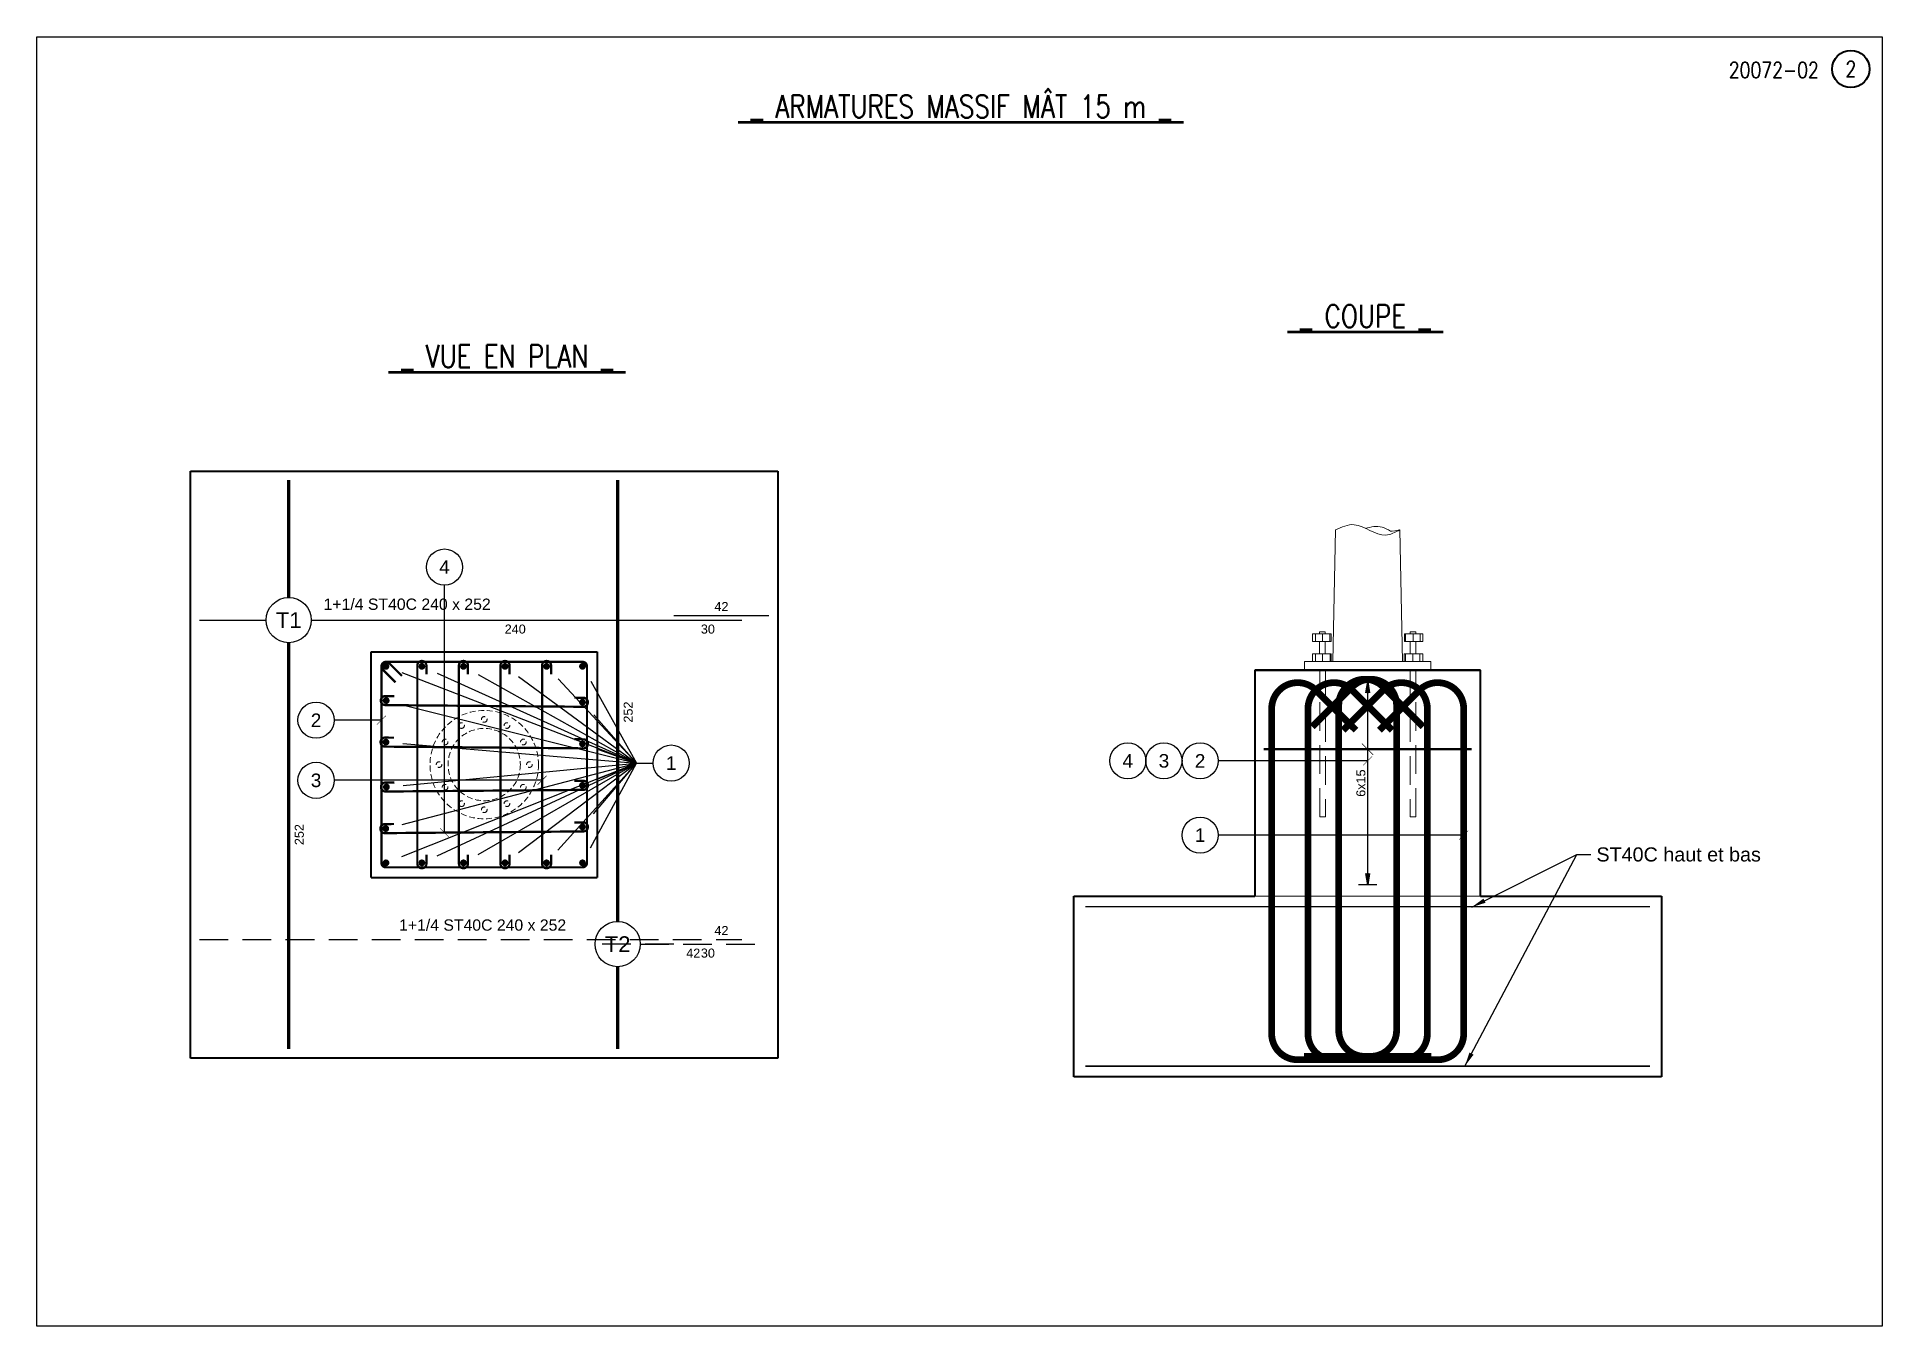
# Model space of a CAD drawing. Header units: millimetres. Extents: x 249 to 3991, y 227 to 1772.
# Drawn here: x 2357 to 3174, y 478 to 1049 of the extents above; entities that cross this region are included whole.
import ezdxf
from ezdxf.enums import TextEntityAlignment as Align

# ---------------------------------------------------------------- set-up
doc = ezdxf.new("R2010")
doc.units = ezdxf.units.MM
doc.linetypes.add('CACHE', pattern=[4.765, 3.175, -1.59])
doc.linetypes.add('CACHEX2', pattern=[19.05, 12.7, -6.35])
doc.layers.get('Defpoints').update_dxf_attribs({"color": 252})
for name, color, linetype, lineweight in [('Cotation', 4, 'Continuous', 20), ('Reprise', 4, 'Reprise_béton_1', 18), ('Texte_normal', 7, 'Continuous', 50), ('Texte_repère', 1, 'Continuous', 35), ('Tirets', 5, 'CACHEX2', 18), ('Trait_fin_magenta', 6, 'Continuous', 18), ('Trait_fort', 3, 'Continuous', 70), ('Trait_moy_rouge', 1, 'Continuous', 35)]:
    doc.layers.add(name, color=color, linetype=linetype, lineweight=lineweight)
for name, color, linetype in [('PROG-ADFER-ACIERS', 1, 'Continuous'), ('PROG-ADFER-COT_ACIERS', 6, 'Continuous'), ('PROG-ADFER-REPERAGE', 1, 'Continuous'), ('PROG-ADFER-REPERES', 7, 'Continuous'), ('PROG-ADFER-TS_COT_INF', 1, 'Continuous'), ('PROG-ADFER-TS_COT_SUP', 1, 'Continuous'), ('PROG-ADFER-TS_NAPPE_INF', 2, 'Continuous'), ('PROG-ADFER-TS_NAPPE_SUP', 6, 'CACHEX2')]:
    doc.layers.add(name, color=color, linetype=linetype)
doc.styles.add('$LIBFER$', font='isocpeur.ttf')
doc.styles.add('ROMANS', font='romans.shx', dxfattribs={"width": 0.8})
doc.styles.get("Standard").update_dxf_attribs({"font": 'arial.ttf'})
doc.linetypes.add('Reprise_béton_1', pattern='A,5,["|",Standard,S=1,R=-30,X=0,Y=0],-1,["|",Standard,S=1,R=30,X=0,Y=0],5,["|",Standard,S=1,R=30,X=0.5,Y=-0.866025],-0.5,["|",Standard,S=1,R=-30,X=0,Y=-0.866025],-0.5', length=12)
doc.dimstyles.new('most25', dxfattribs={"dimscale": 2.5, "dimtxt": 2.5, "dimasz": 2.5, "dimexe": 1.3, "dimexo": 2, "dimgap": 1, "dimtad": 1, "dimdec": 1, "dimdsep": 46, "dimtxsty": 'Standard', "dimblk": 'OBLIQUE', "dimcen": 2.5, "dimclrt": 1, "dimazin": 2, "dimtfac": 1, "dimtdec": 1, "dimtix": 1, "dimtmove": 2, "dimatfit": 3, "dimfxl": 1, "dimtolj": 1, "dimtzin": 0, "dimarcsym": 0})

msp = doc.modelspace()

# ---------------------------------------------------------------- texts
at = {"layer": 'Cotation', "color": 1, "insert": (3047.55, 689.99), "char_height": 6.25, "attachment_point": 1}
msp.add_mtext('\\A1;ST40C haut et bas', dxfattribs=at)
at = {"layer": 'Texte_normal', "style": 'ROMANS', "width": 0.8}
for s, p in [('%%U _ ARMATURES MASSIF MÂT 15 m _ ', (2766.23, 1013.08)), ('%%U _ COUPE _ ', (2945.25, 920.22)), ('%%U _ VUE EN PLAN _ ', (2565.37, 902.47))]:
    msp.add_text(s, height=10, dxfattribs=at).set_placement(p, align=Align.CENTER)
at = {"layer": 'Texte_repère', "style": 'ROMANS', "width": 0.8}
msp.add_text('20072-02', height=7, dxfattribs=at).set_placement((3145.98, 1028.65), align=Align.BOTTOM_RIGHT)
msp.add_text('2', height=7, dxfattribs=at).set_placement((3160.16, 1034.65), align=Align.MIDDLE_CENTER)

# ---------------------------------------------------------------- blocks, each defined once
blk = doc.blocks.new('_Oblique')
at = {"color": 0, "linetype": 'ByBlock', "lineweight": -2}
blk.add_line((-0.5, -0.5), (0.5, 0.5), dxfattribs=at)
blk = doc.blocks.new('$FER-TRL')
at = {"color": 0, "linetype": 'ByBlock', "style": '$LIBFER$'}
blk.add_attdef('TREILLIS', text='', height=1, dxfattribs=at).set_placement((0, 0), align=Align.MIDDLE)
blk = doc.blocks.new('$$FER_BULT')
at = {"color": 1}
blk.add_circle((0, 0), 0.5, dxfattribs=at)
blk = doc.blocks.new('*U103')
at = {"color": 0, "insert": (0, 0), "char_height": 1, "width": 16.755, "attachment_point": 5}
blk.add_mtext('1+1/4 ST40C 240 x 252', dxfattribs=at)
blk = doc.blocks.new('*U104')
at = {"color": 0, "insert": (0, 0), "char_height": 1, "width": 2.5565, "attachment_point": 5}
blk.add_mtext('240', dxfattribs=at)
blk = doc.blocks.new('*U105')
at = {"color": 0, "insert": (0, 0), "char_height": 1, "width": 1.6426, "attachment_point": 5}
blk.add_mtext('30', dxfattribs=at)
blk = doc.blocks.new('*U106')
at = {"color": 0, "insert": (0, 0), "char_height": 1, "width": 2.5487, "attachment_point": 5}
blk.add_mtext('252', dxfattribs=at)
blk = doc.blocks.new('*U107')
at = {"color": 0, "insert": (0, 0), "char_height": 1, "width": 1.6819, "attachment_point": 5}
blk.add_mtext('42', dxfattribs=at)
blk = doc.blocks.new('*U122')
at = {"color": 0, "insert": (0, 0), "char_height": 1, "width": 16.755, "attachment_point": 5}
blk.add_mtext('1+1/4 ST40C 240 x 252', dxfattribs=at)
blk = doc.blocks.new('*U123')
at = {"color": 0, "insert": (0, 0), "char_height": 1, "width": 1.6819, "attachment_point": 5}
blk.add_mtext('42', dxfattribs=at)
blk = doc.blocks.new('*U124')
at = {"color": 0, "insert": (0, 0), "char_height": 1, "width": 1.6426, "attachment_point": 5}
blk.add_mtext('30', dxfattribs=at)
blk = doc.blocks.new('*U125')
at = {"color": 0, "insert": (0, 0), "char_height": 1, "width": 2.5487, "attachment_point": 5}
blk.add_mtext('252', dxfattribs=at)
blk = doc.blocks.new('*U126')
at = {"color": 0, "insert": (0, 0), "char_height": 1, "width": 1.6819, "attachment_point": 5}
blk.add_mtext('42', dxfattribs=at)
blk = doc.blocks.new('$FER_ANOPLEIN')
at = {"color": 0, "const_width": 0.5}
blk.add_lwpolyline([(-0.25, 0, 1), (0.25, 0, 1)], format="xyb", close=True, dxfattribs=at)
blk = doc.blocks.new('$$FER_BUL', base_point=(-0.5, 0))
at = {"color": 0}
blk.add_circle((0, 0), 0.5, dxfattribs=at)
blk = doc.blocks.new('$FER_REPERE')
blk.add_attdef('NUMERO', text='', height=1).set_placement((0, 0), align=Align.MIDDLE)
blk = doc.blocks.new('M-45')
at = {"color": 0, "linetype": 'ByBlock', "const_width": 0.06}
blk.add_lwpolyline([(-0.5, -0.5), (0.5, 0.5)], dxfattribs=at)
blk = doc.blocks.new('FLECHE')
blk.add_hatch(color=0).paths.add_polyline_path([(1.25, -0.2), (0.99, 0), (1.25, 0.2), (0, 0)])
at = {"color": 0}
for p, q in [((0, 0), (1.25, 0.2)), ((1.25, -0.2), (0, 0)), ((1.25, 0.2), (0.99, 0)), ((0.99, 0), (1.25, -0.2))]:
    blk.add_line(p, q, dxfattribs=at)
blk = doc.blocks.new('*U144')
at = {"color": 0, "insert": (0, 0), "char_height": 1, "width": 3.359, "attachment_point": 5}
blk.add_mtext('6x15', dxfattribs=at)

# ---------------------------------------------------------------- linework, layer by layer
at = {"layer": 'Defpoints'}
msp.add_lwpolyline([(2357.22, 1048.87), (3174, 1048.87), (3174, 478), (2357.22, 478)], close=True, dxfattribs=at)
at = {"layer": 'PROG-ADFER-ACIERS', "color": 2, "const_width": 1}
for points in [[(2518.8, 765.9), (2513.14, 771.56, 0.668323), (2509.73, 770.14), (2509.73, 683.14, 0.414214), (2511.73, 681.14), (2598.73, 681.14, 0.414214), (2600.73, 683.14), (2600.73, 770.14, 0.414214), (2598.73, 772.14), (2511.73, 772.14, 0.668323), (2510.32, 768.73), (2515.98, 763.07)], [(2529.63, 766.54), (2529.63, 770.54, 0.414214), (2527.63, 772.54), (2527.63, 772.54, 0.414214), (2525.63, 770.54), (2525.63, 682.74, 0.414214), (2527.63, 680.74), (2527.63, 680.74, 0.414214), (2529.63, 682.74), (2529.63, 686.74)], [(2548.03, 766.54), (2548.03, 770.54, 0.414214), (2546.03, 772.54), (2546.03, 772.54, 0.414214), (2544.03, 770.54), (2544.03, 682.74, 0.414214), (2546.03, 680.74), (2546.03, 680.74, 0.414214), (2548.03, 682.74), (2548.03, 686.74)], [(2566.43, 766.54), (2566.43, 770.54, 0.414214), (2564.43, 772.54), (2564.43, 772.54, 0.414214), (2562.43, 770.54), (2562.43, 682.74, 0.414214), (2564.43, 680.74), (2564.43, 680.74, 0.414214), (2566.43, 682.74), (2566.43, 686.74)], [(2584.83, 766.54), (2584.83, 770.54, 0.414214), (2582.83, 772.54), (2582.83, 772.54, 0.414214), (2580.83, 770.54), (2580.83, 682.74, 0.414214), (2582.83, 680.74), (2582.83, 680.74, 0.414214), (2584.83, 682.74), (2584.83, 686.74)], [(2515.45, 756.96), (2511.45, 756.99, 0.414214), (2509.43, 755.01), (2509.43, 755.01, 0.414214), (2511.42, 752.99), (2599.11, 752.24, 0.414214), (2601.13, 754.22), (2601.13, 754.22, 0.414214), (2599.15, 756.24), (2595.15, 756.27)], [(2515.35, 738.56), (2511.35, 738.6, 0.414214), (2509.33, 736.61), (2509.33, 736.61, 0.414214), (2511.31, 734.6), (2599.11, 733.84, 0.414214), (2601.13, 735.82), (2601.13, 735.82, 0.414214), (2599.15, 737.84), (2595.15, 737.87)], [(2515.51, 718.75), (2511.51, 718.72, 0.414214), (2509.53, 716.7), (2509.53, 716.7, 0.414214), (2511.54, 714.72), (2599.15, 715.45, 0.414214), (2601.13, 717.46), (2601.13, 717.46, 0.414214), (2599.11, 719.45), (2595.11, 719.41)], [(2515.23, 700.33), (2511.23, 700.3, 0.414214), (2509.25, 698.28), (2509.25, 698.28, 0.414214), (2511.26, 696.29), (2599.15, 697.05, 0.414214), (2601.13, 699.06), (2601.13, 699.06, 0.414214), (2599.11, 701.05), (2595.11, 701.01)]]:
    msp.add_lwpolyline(points, format="xyb", dxfattribs=at)
at = {"layer": 'PROG-ADFER-ACIERS', "color": 3, "const_width": 3}
for points in [[(2941.1, 741.89), (2923.42, 759.57, 0.668179), (2903.79, 751.44), (2903.79, 607.44, 0.414214), (2915.29, 595.94), (2944.79, 595.94)], [(2918.09, 597.44), (2947.59, 597.44, 0.414214), (2959.09, 608.94), (2959.09, 752.94, 0.668179), (2939.46, 761.07), (2921.78, 743.39)], [(2957.18, 741.89), (2939.5, 759.57, 0.668179), (2919.87, 751.44), (2919.87, 607.44, 0.414214), (2931.37, 595.94), (2960.87, 595.94)], [(2931.7, 595.94), (2961.2, 595.94, 0.414214), (2972.7, 607.44), (2972.7, 751.44, 0.668179), (2953.07, 759.57), (2935.39, 741.89)], [(2970.79, 743.39), (2953.12, 761.07, 0.668179), (2933.48, 752.94), (2933.48, 608.94, 0.414214), (2944.98, 597.44), (2974.48, 597.44)], [(2947.79, 595.94), (2977.29, 595.94, 0.414214), (2988.79, 607.44), (2988.79, 751.44, 0.668179), (2969.15, 759.57), (2951.48, 741.89)]]:
    msp.add_lwpolyline(points, format="xyb", dxfattribs=at)
at = {"layer": 'PROG-ADFER-ACIERS', "color": 2}
for points in [[(2950.29, 763.44), (2942.29, 763.44)], [(2950.29, 673.44), (2942.29, 673.44)]]:
    msp.add_lwpolyline(points, dxfattribs=at)
at = {"layer": 'PROG-ADFER-ACIERS', "color": 2, "const_width": 1}
msp.add_lwpolyline([(2992.29, 733.44), (2900.29, 733.44)], dxfattribs=at)
at = {"layer": 'PROG-ADFER-COT_ACIERS'}
msp.add_lwpolyline([(2946.29, 673.44), (2946.29, 763.44)], dxfattribs=at)
at = {"layer": 'PROG-ADFER-REPERAGE', "color": 4}
for p in [(2518.73, 767.44), (2534.47, 767.06), (2552.58, 766.48), (2570.47, 765.7), (2587.93, 764.65), (2602.38, 763.59), (2519.11, 753.17), (2603.71, 748.63), (2519.2, 735.97), (2518.7, 685.92), (2518.9, 700.19), (2519.39, 717.43), (2534.43, 686.31), (2552.53, 686.89), (2570.4, 687.68), (2587.85, 688.72), (2602.3, 689.74), (2603.57, 704.77), (2605.66, 720.31), (2605.79, 733.32)]:
    msp.add_line(p, (2622.61, 727.32), dxfattribs=at)
for points in [[(2537.63, 696.52), (2537.63, 806.12)], [(2509.73, 746.31), (2488.78, 746.31)], [(2622.61, 727.32), (2629.98, 727.32)], [(2946.29, 728.31), (2880.11, 728.31)], [(2580.83, 719.68), (2488.78, 719.68)], [(2988.79, 695.39), (2880.11, 695.39)]]:
    msp.add_lwpolyline(points, dxfattribs=at)
at = {"layer": 'PROG-ADFER-TS_NAPPE_INF', "color": 2, "const_width": 1.4}
for points in [[(2468.69, 852.64), (2468.69, 800.63)], [(2468.69, 780.63), (2468.69, 600.64)]]:
    msp.add_lwpolyline(points, dxfattribs=at)
at = {"layer": 'PROG-ADFER-TS_NAPPE_INF', "color": 2}
for points in [[(2639.23, 792.63), (2681.23, 792.63)], [(2429.23, 790.63), (2458.69, 790.63)], [(2478.69, 790.63), (2669.23, 790.63)]]:
    msp.add_lwpolyline(points, dxfattribs=at)
at = {"layer": 'PROG-ADFER-TS_NAPPE_SUP', "color": 2, "const_width": 1.4}
for points in [[(2614.27, 852.64), (2614.27, 657.16)], [(2614.27, 637.16), (2614.27, 600.64)]]:
    msp.add_lwpolyline(points, dxfattribs=at)
at = {"layer": 'PROG-ADFER-TS_NAPPE_SUP', "color": 2}
for points in [[(2429.23, 649.16), (2669.23, 649.16)], [(2639.23, 647.16), (2604.27, 647.16)], [(2624.27, 647.16), (2681.23, 647.16)]]:
    msp.add_lwpolyline(points, dxfattribs=at)
at = {"layer": 'Reprise', "ltscale": 2}
msp.add_line((2896.29, 668.44), (2996.29, 668.44), dxfattribs=at)
at = {"layer": 'Texte_repère'}
msp.add_circle((3160.16, 1034.65), 8.25, dxfattribs=at)
at = {"layer": 'Tirets'}
for p, q in [((2925.06, 703.44), (2925.06, 768.44)), ((2927.56, 768.44), (2927.56, 703.44)), ((2965.06, 768.44), (2965.06, 703.44)), ((2967.56, 703.44), (2967.56, 768.44)), ((2927.56, 703.44), (2925.06, 703.44)), ((2965.06, 703.44), (2967.56, 703.44))]:
    msp.add_line(p, q, dxfattribs=at)
at = {"layer": 'Tirets', "ltscale": 0.2}
for centre, radius in [((2555.23, 726.64), 24), ((2545.19, 743.94), 1.25), ((2555.23, 746.64), 1.25), ((2565.27, 743.94), 1.25), ((2537.91, 736.64), 1.25), ((2555.23, 726.64), 16), ((2572.55, 736.64), 1.25), ((2535.23, 726.64), 1.25), ((2575.23, 726.64), 1.25), ((2537.91, 716.64), 1.25), ((2545.19, 709.34), 1.25), ((2565.27, 709.34), 1.25), ((2572.55, 716.64), 1.25), ((2555.23, 706.64), 1.25), ((2555.23, 706.64), 1.25)]:
    msp.add_circle(centre, radius, dxfattribs=at)
at = {"layer": 'Trait_fin_magenta'}
for p, q in [((2932.09, 830.57), (2930.93, 772.32)), ((2960.56, 830.57), (2961.69, 772.32)), ((2923.17, 784.51), (2923.17, 781.08)), ((2925.03, 785.44), (2927.49, 785.44)), ((2925.03, 785.44), (2925.03, 784.51)), ((2926.26, 784.51), (2926.26, 781.08)), ((2927.49, 785.44), (2927.49, 784.51)), ((2929.59, 784.51), (2929.59, 781.08)), ((2963.03, 784.51), (2963.03, 781.08)), ((2967.59, 785.44), (2965.13, 785.44)), ((2965.13, 785.44), (2965.13, 784.51)), ((2966.36, 784.51), (2966.36, 781.08)), ((2967.59, 785.44), (2967.59, 784.51)), ((2969.45, 784.51), (2969.45, 781.08)), ((2925.03, 781.08), (2925.03, 775.75)), ((2927.49, 781.08), (2927.49, 775.75)), ((2965.13, 781.08), (2965.13, 775.75)), ((2967.59, 781.08), (2967.59, 775.75)), ((2918.26, 772.24), (2918.26, 768.35)), ((2918.26, 768.44), (2974.31, 768.44)), ((2923.22, 775.75), (2923.22, 772.32)), ((2926.31, 775.75), (2926.31, 772.32)), ((2929.64, 775.75), (2929.64, 772.32)), ((2962.98, 775.75), (2962.98, 772.32)), ((2966.31, 775.75), (2966.31, 772.32)), ((2969.4, 775.75), (2969.4, 772.32)), ((2974.31, 772.32), (2974.31, 768.44))]:
    msp.add_line(p, q, dxfattribs=at)
for points in [[(2921.88, 784.51), (2930.08, 784.51), (2930.08, 781.08), (2921.88, 781.08)], [(2970.74, 784.51), (2962.54, 784.51), (2962.54, 781.08), (2970.74, 781.08)], [(2918.26, 772.32), (2974.31, 772.32), (2974.31, 768.44), (2918.26, 768.44)], [(2921.93, 775.75), (2930.13, 775.75), (2930.13, 772.32), (2921.93, 772.32)], [(2970.69, 775.75), (2962.49, 775.75), (2962.49, 772.32), (2970.69, 772.32)]]:
    msp.add_lwpolyline(points, close=True, dxfattribs=at)
msp.add_spline([(2932.09, 830.57), (2940.32, 832.88), (2954.21, 828.25), (2960.56, 830.62)], degree=3, dxfattribs=at)
msp.add_open_spline([(2960.56, 830.62), (2956.83, 829.79), (2956.62, 829.92), (2956.4, 830.04), (2956.4, 830.04), (2956.4, 830.05), (2956.39, 830.05), (2955.16, 830.77), (2951.63, 832.66), (2947.78, 831.98), (2945.22, 831.14)], degree=3, knots=[0.571513, 0.571513, 0.571513, 0.571513, 1.694627, 1.694627, 1.694627, 1.709548, 1.709548, 1.709548, 8.142322, 20.07693, 20.07693, 20.07693, 20.07693], dxfattribs=at)
at = {"layer": 'Trait_fort', "linetype": 'CACHE', "ltscale": 2, "const_width": 0.7}
for points in [[(2821.29, 663.74), (2821.29, 663.74), (3071.29, 663.74), (3071.29, 663.74)], [(2821.29, 593.14), (2821.29, 593.14), (3071.29, 593.14), (3071.29, 593.14)]]:
    msp.add_lwpolyline(points, dxfattribs=at)
at = {"layer": 'Trait_moy_rouge'}
for p, q in [((2425.23, 856.64), (2685.23, 856.64)), ((2425.23, 596.64), (2425.23, 856.64)), ((2685.23, 856.64), (2685.23, 596.64)), ((2505.23, 676.64), (2505.23, 776.64)), ((2505.23, 776.64), (2605.23, 776.64)), ((2605.23, 776.64), (2605.23, 676.64)), ((2996.29, 768.44), (2896.29, 768.44)), ((2896.29, 768.44), (2896.29, 668.44)), ((2896.29, 768.44), (2996.29, 768.44)), ((2996.29, 668.44), (2996.29, 768.44)), ((2505.23, 676.64), (2605.23, 676.64)), ((2816.29, 668.44), (2896.29, 668.44)), ((2816.29, 588.44), (2816.29, 668.44)), ((2996.29, 668.44), (3076.29, 668.44)), ((3076.29, 668.44), (3076.29, 588.44)), ((2685.23, 596.64), (2425.23, 596.64)), ((3076.29, 588.44), (2816.29, 588.44))]:
    msp.add_line(p, q, dxfattribs=at)

# ---------------------------------------------------------------- block references
at = {"layer": 'PROG-ADFER-ACIERS', "color": 3, "xscale": 3, "yscale": 3, "zscale": 3}
for p in [(2511.73, 770.14), (2527.63, 770.14), (2546.03, 770.14), (2564.43, 770.14), (2582.83, 770.14), (2598.73, 770.14), (2511.83, 754.98), (2598.73, 754.24), (2511.73, 736.59), (2598.73, 735.84), (2598.73, 717.44), (2511.93, 716.72), (2511.65, 698.3), (2598.73, 699.04), (2511.73, 683.14), (2527.63, 683.14), (2546.03, 683.14), (2564.43, 683.14), (2582.83, 683.14), (2598.73, 683.14)]:
    msp.add_blockref('$FER_ANOPLEIN', p, dxfattribs=at)
at = {"layer": 'PROG-ADFER-COT_ACIERS'}
for name, p, xscale, yscale, rotation in [('FLECHE', (2946.29, 763.44), 4, 4, 270.0000000000052), ('M-45', (2946.29, 733.44), 5, 5, 90), ('FLECHE', (2946.29, 673.44), 4, 4, 90)]:
    msp.add_blockref(name, p, dxfattribs=dict(at, xscale=xscale, yscale=yscale, rotation=rotation))
at = {"layer": 'PROG-ADFER-COT_ACIERS', "xscale": 4, "yscale": 4, "zscale": 4, "rotation": 89.9999999999999}
msp.add_blockref('*U144', (2943.29, 718.44), dxfattribs=at)
at = {"layer": 'PROG-ADFER-REPERAGE', "color": 4, "xscale": 16, "yscale": 16}
for p, rotation in [((2537.63, 806.12), 90), ((2488.78, 746.31), 180), ((2848.11, 728.31), 179.9999999999999), ((2864.11, 728.31), 179.9999999999999), ((2880.11, 728.31), 180), ((2488.78, 719.68), 180), ((2880.11, 695.39), 180)]:
    msp.add_blockref('$$FER_BUL', p, dxfattribs=dict(at, rotation=rotation))
at = {"layer": 'PROG-ADFER-REPERAGE', "color": 1, "xscale": 4, "yscale": 4}
for p, rotation in [((2509.73, 746.31), 180), ((2946.29, 728.31), 180), ((2580.83, 719.68), 180), ((2537.63, 696.52), 90), ((2988.79, 695.39), 180)]:
    msp.add_blockref('M-45', p, dxfattribs=dict(at, rotation=rotation))
at = {"layer": 'PROG-ADFER-REPERAGE', "color": 4, "xscale": 16, "yscale": 16}
msp.add_blockref('$$FER_BUL', (2629.98, 727.32), dxfattribs=at)
at = {"layer": 'PROG-ADFER-REPERES'}
ref = msp.add_blockref('$FER_REPERE', (2537.63, 814.12), dxfattribs=dict(at, xscale=6, yscale=6, zscale=4))
ref.add_attrib('NUMERO', '4', dxfattribs={"height": 6}).set_placement((2537.63, 814.12), align=Align.MIDDLE)
ref = msp.add_blockref('$FER_REPERE', (2480.78, 746.31), dxfattribs=dict(at, xscale=6, yscale=6, zscale=2))
ref.add_attrib('NUMERO', '2', dxfattribs={"height": 6}).set_placement((2480.78, 746.31), align=Align.MIDDLE)
ref = msp.add_blockref('$FER_REPERE', (2637.98, 727.32), dxfattribs=dict(at, xscale=6, yscale=6))
ref.add_attrib('NUMERO', '1', dxfattribs={"height": 6}).set_placement((2637.98, 727.32), align=Align.MIDDLE)
ref = msp.add_blockref('$FER_REPERE', (2840.11, 728.31), dxfattribs=dict(at, xscale=6, yscale=6, zscale=4))
ref.add_attrib('NUMERO', '4', dxfattribs={"height": 6}).set_placement((2840.11, 728.31), align=Align.MIDDLE)
ref = msp.add_blockref('$FER_REPERE', (2856.11, 728.31), dxfattribs=dict(at, xscale=6, yscale=6, zscale=3))
ref.add_attrib('NUMERO', '3', dxfattribs={"height": 6}).set_placement((2856.11, 728.31), align=Align.MIDDLE)
ref = msp.add_blockref('$FER_REPERE', (2872.11, 728.31), dxfattribs=dict(at, xscale=6, yscale=6, zscale=2))
ref.add_attrib('NUMERO', '2', dxfattribs={"height": 6}).set_placement((2872.11, 728.31), align=Align.MIDDLE)
ref = msp.add_blockref('$FER_REPERE', (2480.78, 719.68), dxfattribs=dict(at, xscale=6, yscale=6, zscale=3))
ref.add_attrib('NUMERO', '3', dxfattribs={"height": 6}).set_placement((2480.78, 719.68), align=Align.MIDDLE)
ref = msp.add_blockref('$FER_REPERE', (2872.11, 695.39), dxfattribs=dict(at, xscale=6, yscale=6))
ref.add_attrib('NUMERO', '1', dxfattribs={"height": 6}).set_placement((2872.11, 695.39), align=Align.MIDDLE)
at = {"layer": 'PROG-ADFER-TS_COT_INF', "color": 2, "xscale": 20, "yscale": 20, "zscale": 20}
msp.add_blockref('$$FER_BULT', (2468.69, 790.63), dxfattribs=at)
at = {"layer": 'PROG-ADFER-TS_COT_INF', "color": 1, "xscale": 5, "yscale": 5, "zscale": 5}
msp.add_blockref('*U103', (2521.11, 797.63), dxfattribs=at)
at = {"layer": 'PROG-ADFER-TS_COT_INF', "xscale": 4, "yscale": 4, "zscale": 4}
for name, p in [('*U107', (2660.23, 796.63)), ('*U104', (2568.96, 786.63)), ('*U105', (2654.23, 786.63))]:
    msp.add_blockref(name, p, dxfattribs=at)
at = {"layer": 'PROG-ADFER-TS_COT_INF', "xscale": 4, "yscale": 4, "zscale": 4, "rotation": 90.00000000000007}
msp.add_blockref('*U106', (2473.39, 695.64), dxfattribs=at)
at = {"layer": 'PROG-ADFER-TS_COT_SUP', "xscale": 4, "yscale": 4, "zscale": 4, "rotation": 90.00000000000007}
msp.add_blockref('*U125', (2618.97, 749.9), dxfattribs=at)
at = {"layer": 'PROG-ADFER-TS_COT_SUP', "color": 1, "xscale": 5, "yscale": 5, "zscale": 5}
msp.add_blockref('*U122', (2554.52, 655.56), dxfattribs=at)
at = {"layer": 'PROG-ADFER-TS_COT_SUP', "color": 6, "xscale": 20, "yscale": 20, "zscale": 20}
msp.add_blockref('$$FER_BULT', (2614.27, 647.16), dxfattribs=at)
at = {"layer": 'PROG-ADFER-TS_COT_SUP', "xscale": 4, "yscale": 4, "zscale": 4}
for name, p in [('*U126', (2660.23, 653.16)), ('*U124', (2654.23, 643.16)), ('*U123', (2647.75, 643.16))]:
    msp.add_blockref(name, p, dxfattribs=at)
at = {"layer": 'PROG-ADFER-TS_NAPPE_INF'}
ref = msp.add_blockref('$FER-TRL', (2468.69, 790.63), dxfattribs=dict(at, xscale=7, yscale=7, zscale=7))
ref.add_attrib('TREILLIS', 'T1', dxfattribs={"layer": '0', "color": 0, "height": 7}).set_placement((2468.69, 790.63), align=Align.MIDDLE)
at = {"layer": 'PROG-ADFER-TS_NAPPE_SUP'}
ref = msp.add_blockref('$FER-TRL', (2614.27, 647.16), dxfattribs=dict(at, xscale=7, yscale=7, zscale=7))
ref.add_attrib('TREILLIS', 'T2', dxfattribs={"layer": '0', "color": 0, "height": 7}).set_placement((2614.27, 647.16), align=Align.MIDDLE)

msp.set_redraw_order([(e.dxf.handle, doc.entitydb.next_handle()) for e in msp.query("TEXT MTEXT ATTDEF DIMENSION ARC_DIMENSION")])  # texts and dimensions are drawn at this point

# ---------------------------------------------------------------- leaders
at = {"layer": 'Cotation'}
msp.add_leader([(2989.32, 593.14), (3038.8, 686.86)], dimstyle='most25', override={"dimgap": 1, "dimtad": 0}, dxfattribs=at)
at = {"layer": 'Cotation', "annotation_type": 0, "has_hookline": 1, "hookline_direction": 0, "text_width": 72.08}
msp.add_leader([(2992.43, 663.58), (3038.8, 686.86), (3045.05, 686.86)], dimstyle='most25', override={"dimgap": 1, "dimtad": 0}, dxfattribs=at)

doc.saveas('drawing.dxf')
